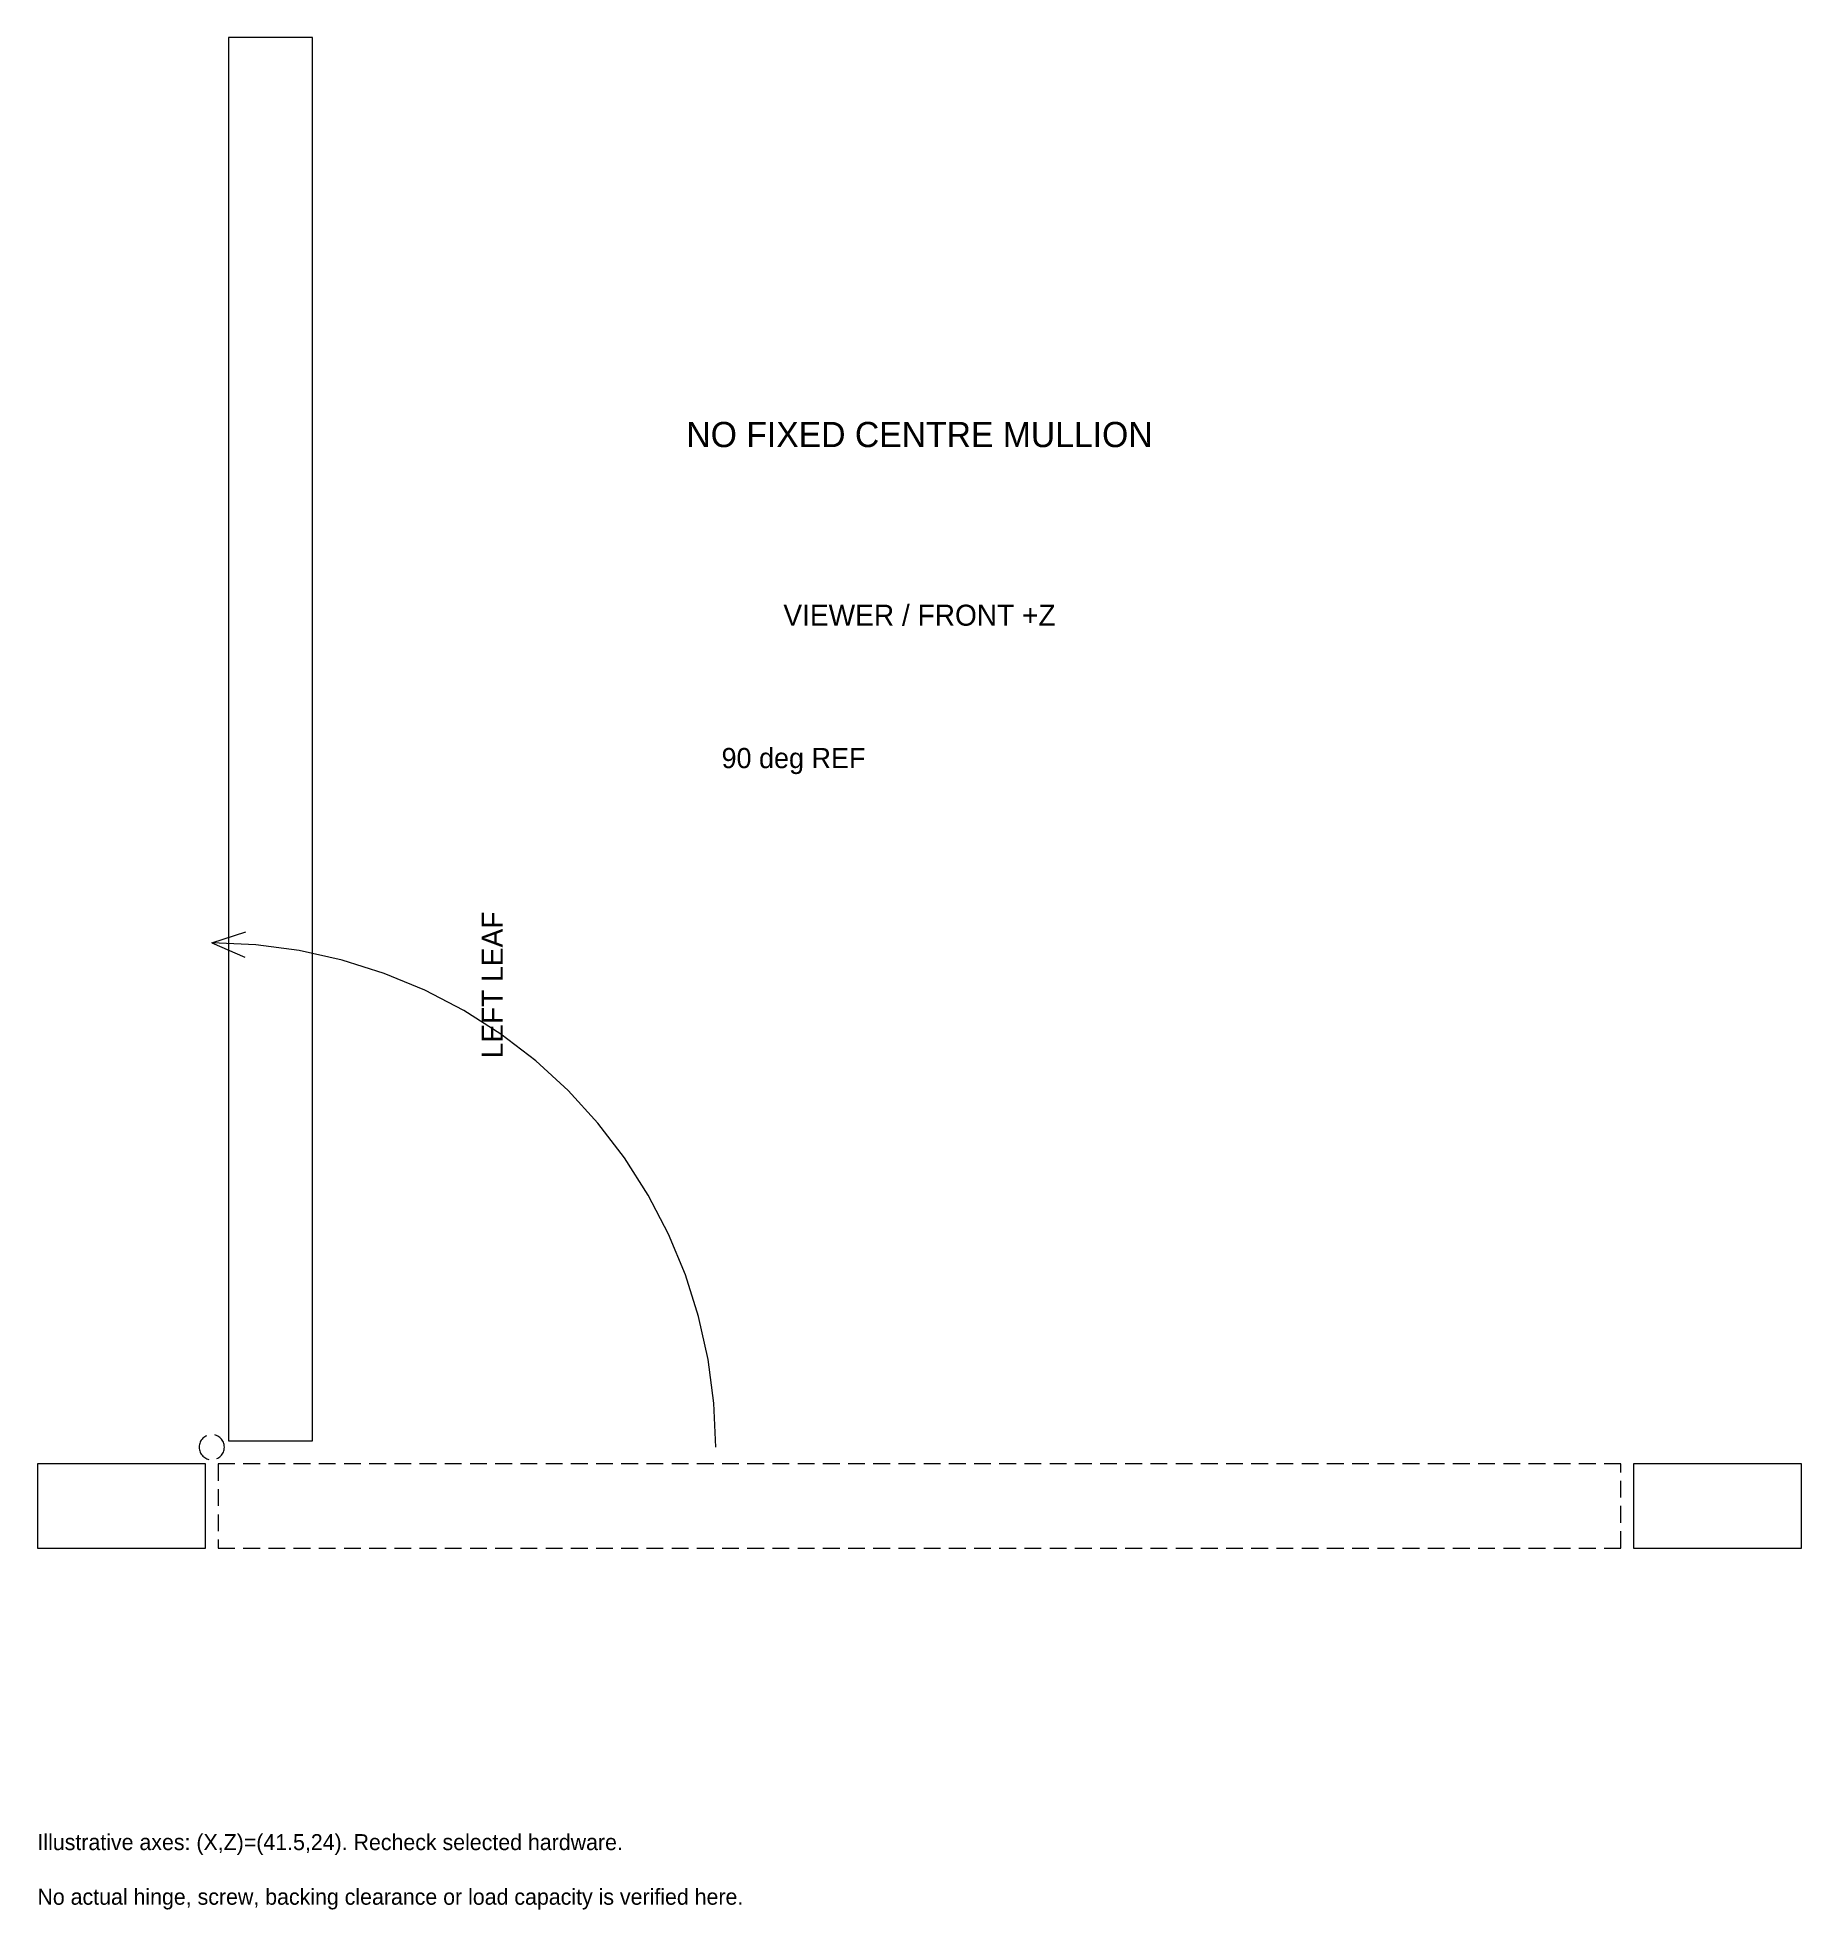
# Model space of a CAD drawing. Header units: millimetres. Extents: x -29 to 2440, y -456 to 1090.
# Drawn here: x 1350 to 1770, y -456 to -10.5 of the extents above; entities that cross this region are included whole.
import ezdxf
from ezdxf.enums import TextEntityAlignment as Align

# ---------------------------------------------------------------- set-up
doc = ezdxf.new("R2010")
doc.units = ezdxf.units.MM
doc.linetypes.add('REF_DASH', pattern=[6, 4, -2])
for name, color, linetype, lineweight in [('ASSEMBLY_REFERENCE', 8, 'Continuous', 18), ('HINGE_REF', 4, 'REF_DASH', 18), ('NOTES', 7, 'Continuous', 18)]:
    doc.layers.add(name, color=color, linetype=linetype, lineweight=lineweight)

msp = doc.modelspace()

# ---------------------------------------------------------------- texts
at = {"layer": 'ASSEMBLY_REFERENCE'}
msp.add_text('90 deg REF', height=4.8, dxfattribs=at).set_placement((1530, -182), align=Align.MIDDLE_CENTER)
msp.add_text('LEFT LEAF', height=5, rotation=90, dxfattribs=at).set_placement((1458.3, -236), align=Align.MIDDLE_CENTER)
at = {"layer": 'NOTES'}
for s, height, p in [('NO FIXED CENTRE MULLION', 6, (1560, -105)), ('VIEWER / FRONT +Z', 5, (1560, -148))]:
    msp.add_text(s, height=height, dxfattribs=at).set_placement(p, align=Align.MIDDLE_CENTER)
for s, p in [('Illustrative axes: (X,Z)=(41.5,24). Recheck selected hardware.', (1350, -440)), ('No actual hinge, screw, backing clearance or load capacity is verified here.', (1350, -453))]:
    msp.add_text(s, height=3.8, dxfattribs=at).set_placement(p, align=Align.MIDDLE_LEFT)

# ---------------------------------------------------------------- linework, layer by layer
at = {"layer": 'ASSEMBLY_REFERENCE'}
for p, q in [((1391.5, -226), (1399.62, -223.35)), ((1401.96, -226.46), (1391.5, -226)), ((1391.5, -226), (1399.36, -229.35)), ((1412.34, -227.82), (1401.96, -226.46)), ((1422.56, -230.09), (1412.34, -227.82)), ((1432.54, -233.24), (1422.56, -230.09)), ((1442.21, -237.24), (1432.54, -233.24)), ((1451.5, -242.08), (1442.21, -237.24)), ((1460.33, -247.7), (1451.5, -242.08)), ((1468.63, -254.07), (1460.33, -247.7)), ((1476.35, -261.15), (1468.63, -254.07)), ((1483.43, -268.87), (1476.35, -261.15)), ((1489.8, -277.17), (1483.43, -268.87)), ((1495.42, -286), (1489.8, -277.17)), ((1500.26, -295.29), (1495.42, -286)), ((1504.26, -304.96), (1500.26, -295.29)), ((1507.41, -314.94), (1504.26, -304.96)), ((1509.68, -325.16), (1507.41, -314.94)), ((1511.04, -335.54), (1509.68, -325.16)), ((1511.5, -346), (1511.04, -335.54))]:
    msp.add_line(p, q, dxfattribs=at)
for points in [[(1415.5, -10.5), (1395.5, -10.5), (1395.5, -344.5), (1415.5, -344.5)], [(1390, -370), (1390, -350), (1350, -350), (1350, -370)], [(1770, -370), (1770, -350), (1730, -350), (1730, -370)]]:
    msp.add_lwpolyline(points, close=True, dxfattribs=at)
at = {"layer": 'ASSEMBLY_REFERENCE', "linetype": 'REF_DASH'}
msp.add_lwpolyline([(1727, -370), (1727, -350), (1393, -350), (1393, -370)], close=True, dxfattribs=at)
at = {"layer": 'HINGE_REF'}
msp.add_lwpolyline([(1394.5, -346, 1), (1388.5, -346, 1)], format="xyb", close=True, dxfattribs=at)

msp.set_redraw_order([(e.dxf.handle, doc.entitydb.next_handle()) for e in msp.query("TEXT MTEXT ATTDEF DIMENSION ARC_DIMENSION")])  # texts and dimensions are drawn at this point

doc.saveas('drawing.dxf')
